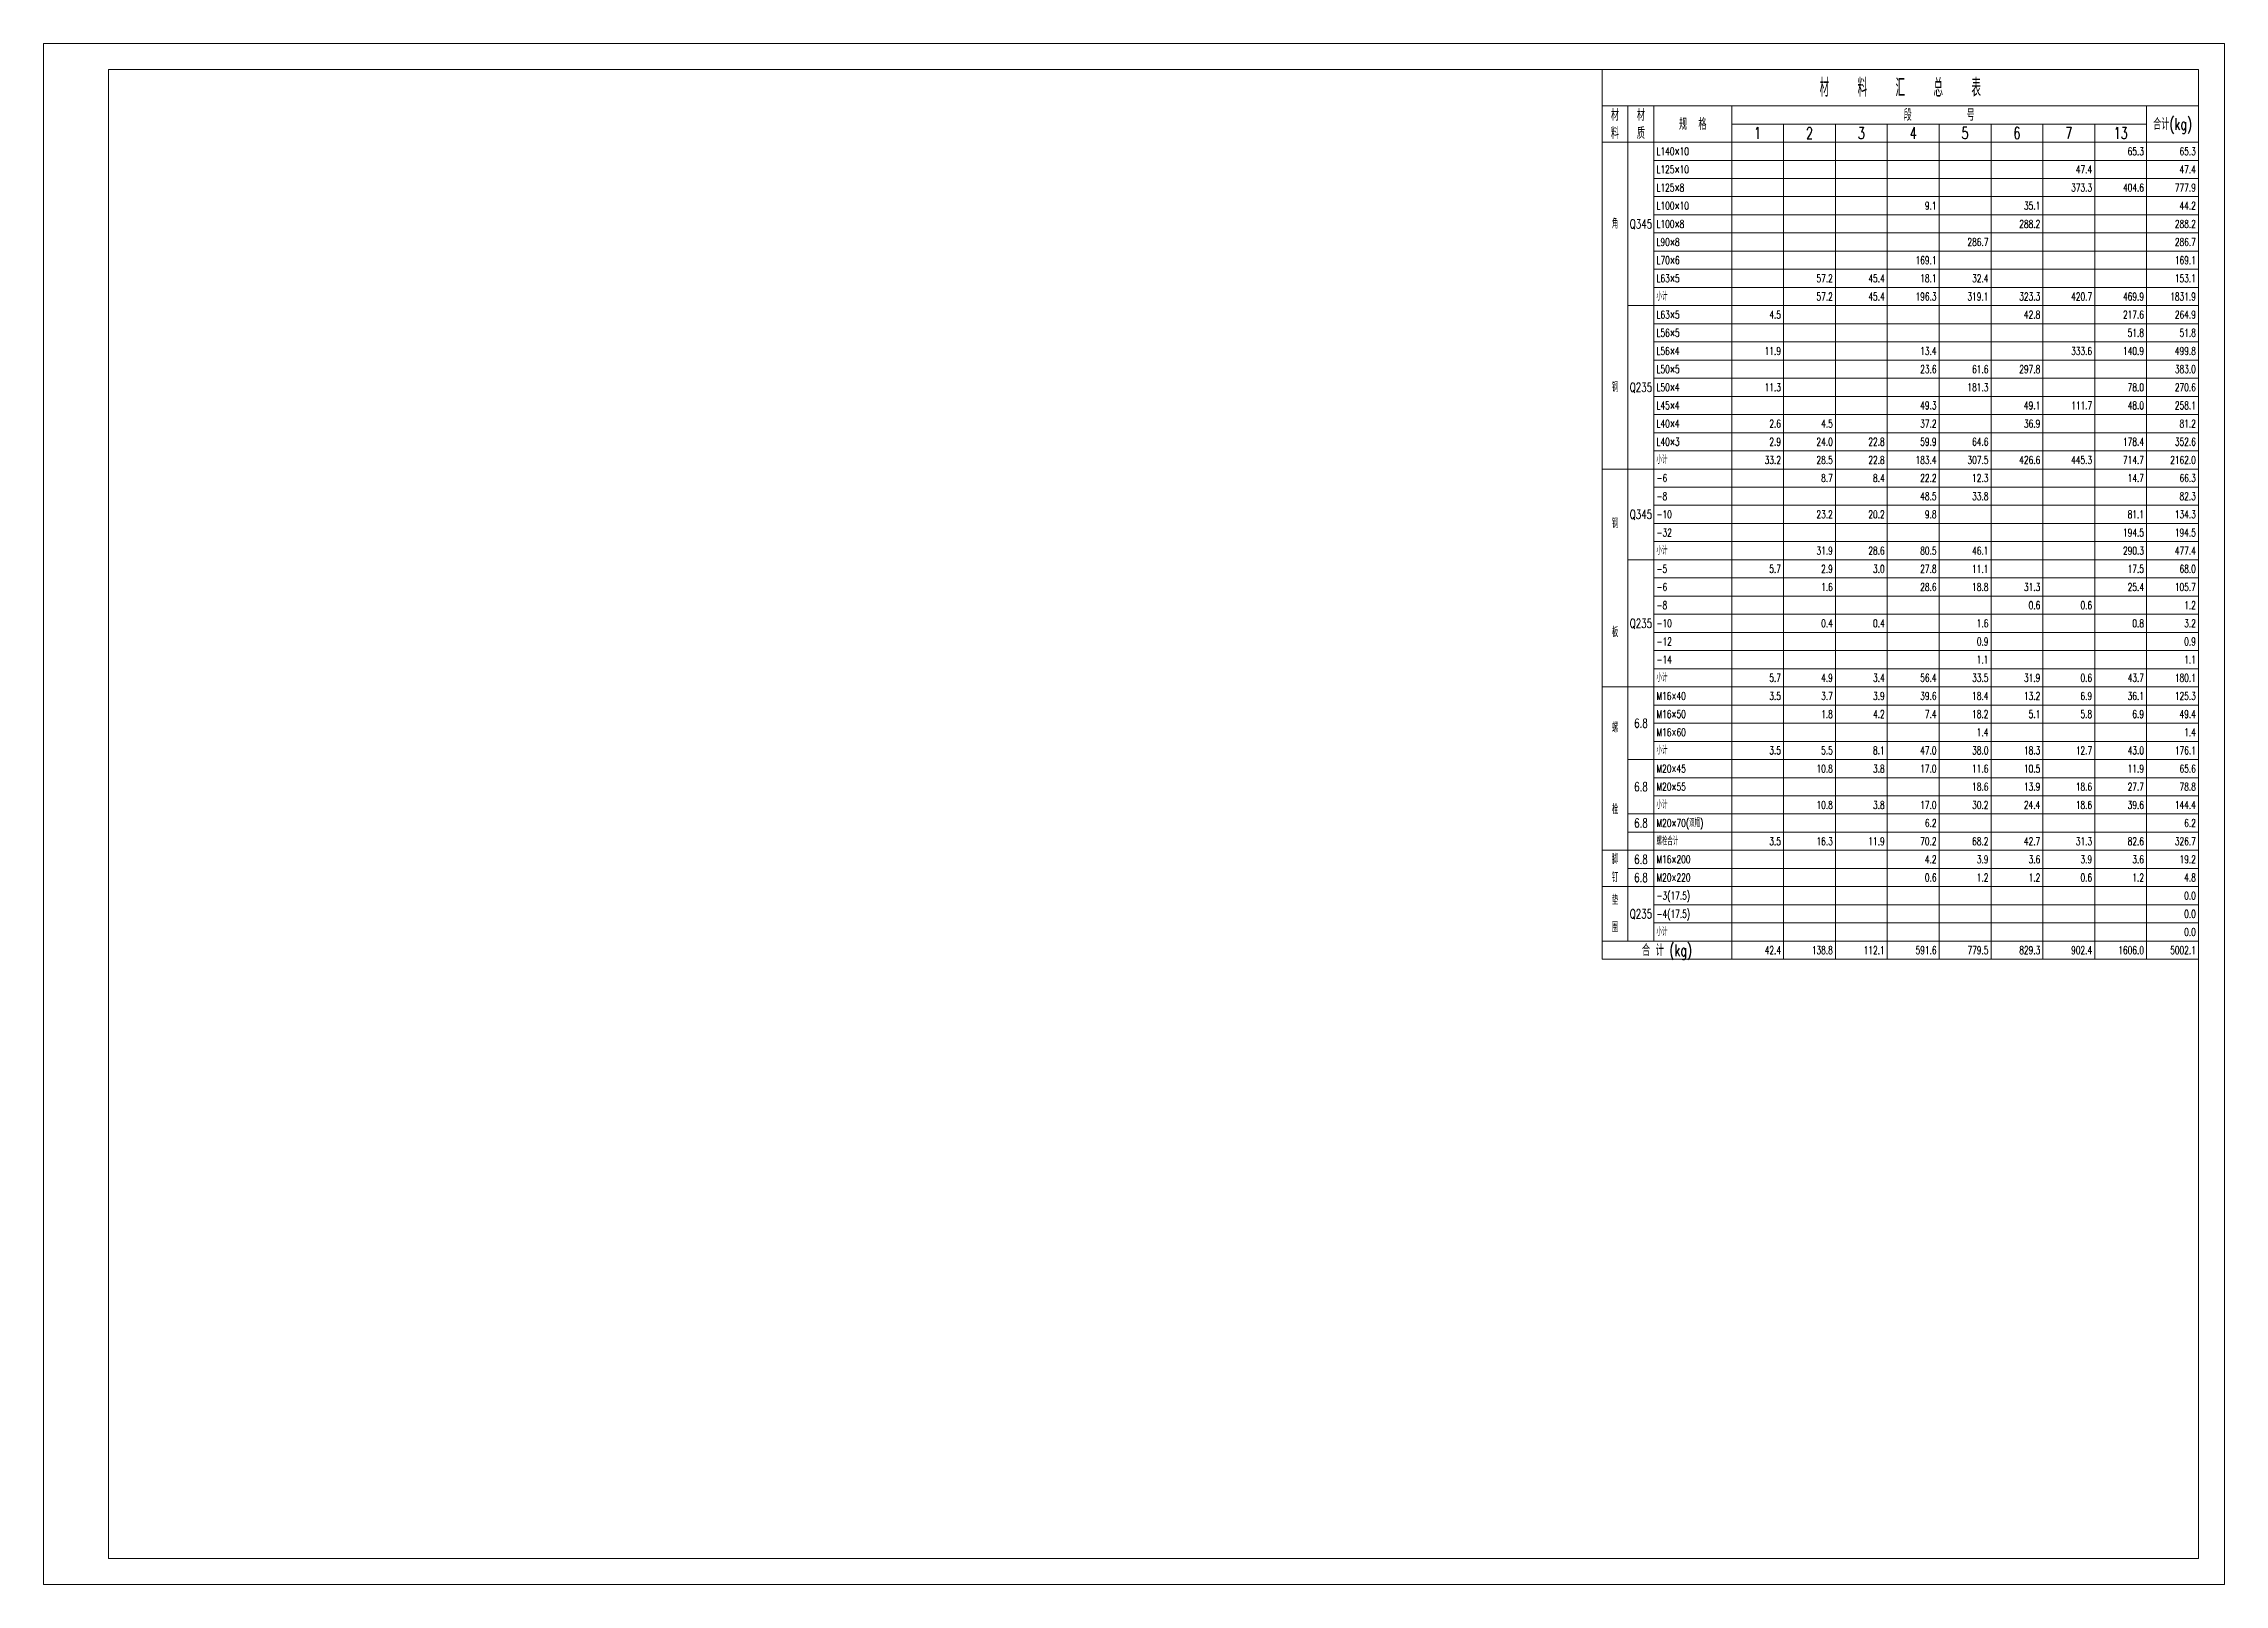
# Model space of a CAD drawing. Extents: x -62666 to 126696, y -48828 to 60042.
# Drawn here: x -62666 to -45846, y 48162 to 60042 of the extents above; entities that cross this region are included whole.
import ezdxf
from ezdxf.enums import TextEntityAlignment as Align

# ---------------------------------------------------------------- set-up
doc = ezdxf.new("R2010")
doc.units = 0
doc.header["$MEASUREMENT"] = 0
doc.layers.get('0').update_dxf_attribs({"linetype": 'CONTINUOUS', "lineweight": 25})
doc.styles.get("Standard").update_dxf_attribs({"font": 'simplex.shx', "width": 0.7, "height": 3, "bigfont": 'gbhzfs.shx'})

msp = doc.modelspace()

# ---------------------------------------------------------------- texts
at = {"color": 3, "linetype": 'Continuous', "lineweight": 13, "width": 0.7}
for s, height, p in [('材   料   汇   总   表', 140, (-48346.47025, 59701.84325)), ('材', 90, (-50546.47025, 59491.84325)), ('材', 90, (-50346.47025, 59491.84325)), ('段         号', 90, (-48046.47025, 59491.84325)), ('料', 90, (-50546.47025, 59351.84325)), ('质', 90, (-50346.47025, 59351.84325)), ('规  格', 90, (-49946.47025, 59421.84325)), ('1', 90, (-49446.47025, 59351.84325)), ('2', 90, (-49046.47025, 59351.84325)), ('3', 90, (-48646.47025, 59351.84325)), ('4', 90, (-48246.47025, 59351.84325)), ('5', 90, (-47846.47025, 59351.84325)), ('6', 90, (-47446.47025, 59351.84325)), ('7', 90, (-47046.47025, 59351.84325)), ('13', 90, (-46646.47025, 59351.84325)), ('合计(kg)', 90, (-46246.47025, 59421.84325)), ('角', 70, (-50546.47025, 58651.84325)), ('Q345', 70, (-50346.47025, 58651.84325)), ('钢', 70, (-50546.47025, 57391.84325)), ('Q235', 70, (-50346.47025, 57391.84325)), ('钢', 70, (-50546.47025, 56341.84325)), ('Q345', 70, (-50346.47025, 56411.84325)), ('板', 70, (-50546.47025, 55501.84325)), ('Q235', 70, (-50346.47025, 55571.84325)), ('6.8', 70, (-50346.47025, 54801.84325)), ('螺', 70, (-50546.47025, 54766.84325)), ('6.8', 70, (-50346.47025, 54311.84325)), ('栓', 70, (-50546.47025, 54136.84325)), ('6.8', 70, (-50346.47025, 54031.84325)), ('脚', 70, (-50546.47025, 53751.84325)), ('6.8', 70, (-50346.47025, 53751.84325)), ('钉', 70, (-50546.47025, 53611.84325)), ('6.8', 70, (-50346.47025, 53611.84325)), ('垫', 70, (-50546.47025, 53436.84325)), ('Q235', 70, (-50346.47025, 53331.84325)), ('圈', 70, (-50546.47025, 53226.84325)), ('合 计 (kg)', 90, (-50146.47025, 53051.84325))]:
    msp.add_text(s, height=height, dxfattribs=at).set_placement(p, align=Align.MIDDLE_CENTER)
for s, p in [('L140×10', (-50226.47025, 59211.84325)), ('L125×10', (-50226.47025, 59071.84325)), ('L125×8', (-50226.47025, 58931.84325)), ('L100×10', (-50226.47025, 58791.84325)), ('L100×8', (-50226.47025, 58651.84325)), ('L90×8', (-50226.47025, 58511.84325)), ('L70×6', (-50226.47025, 58371.84325)), ('L63×5', (-50226.47025, 58231.84325)), ('小计', (-50226.47025, 58091.84325)), ('L63×5', (-50226.47025, 57951.84325)), ('L56×5', (-50226.47025, 57811.84325)), ('L56×4', (-50226.47025, 57671.84325)), ('L50×5', (-50226.47025, 57531.84325)), ('L50×4', (-50226.47025, 57391.84325)), ('L45×4', (-50226.47025, 57251.84325)), ('L40×4', (-50226.47025, 57111.84325)), ('小计', (-50226.47025, 56831.84325)), ('L40×3', (-50226.47025, 56971.84325)), ('-6', (-50226.47025, 56691.84325)), ('-8', (-50226.47025, 56551.84325)), ('-10', (-50226.47025, 56411.84325)), ('-32', (-50226.47025, 56271.84325)), ('小计', (-50226.47025, 56131.84325)), ('-5', (-50226.47025, 55991.84325)), ('-6', (-50226.47025, 55851.84325)), ('-8', (-50226.47025, 55711.84325)), ('-10', (-50226.47025, 55571.84325)), ('-12', (-50226.47025, 55431.84325)), ('小计', (-50226.47025, 55151.84325)), ('-14', (-50226.47025, 55291.84325)), ('M16×40', (-50226.47025, 55011.84325)), ('M16×50', (-50226.47025, 54871.84325)), ('M16×60', (-50226.47025, 54731.84325)), ('小计', (-50226.47025, 54591.84325)), ('M20×45', (-50226.47025, 54451.84325)), ('M20×55', (-50226.47025, 54311.84325)), ('小计', (-50226.47025, 54171.84325)), ('M20×70(双帽)', (-50226.47025, 54031.84325)), ('螺栓合计', (-50226.47025, 53891.84325)), ('M16×200', (-50226.47025, 53751.84325)), ('M20×220', (-50226.47025, 53611.84325)), ('-3(17.5)', (-50226.47025, 53471.84325)), ('-4(17.5)', (-50226.47025, 53331.84325)), ('小计', (-50226.47025, 53191.84325))]:
    msp.add_text(s, height=60, dxfattribs=at).set_placement(p, align=Align.MIDDLE_LEFT)
for s, p in [('65.3', (-46466.47025, 59211.84325)), ('65.3', (-46066.47025, 59211.84325)), ('47.4', (-46866.47025, 59071.84325)), ('47.4', (-46066.47025, 59071.84325)), ('373.3', (-46866.47025, 58931.84325)), ('404.6', (-46466.47025, 58931.84325)), ('777.9', (-46066.47025, 58931.84325)), ('9.1', (-48066.47025, 58791.84325)), ('35.1', (-47266.47025, 58791.84325)), ('44.2', (-46066.47025, 58791.84325)), ('286.7', (-47666.47025, 58511.84325)), ('288.2', (-47266.47025, 58651.84325)), ('288.2', (-46066.47025, 58651.84325)), ('286.7', (-46066.47025, 58511.84325)), ('169.1', (-48066.47025, 58371.84325)), ('169.1', (-46066.47025, 58371.84325)), ('57.2', (-48866.47025, 58231.84325)), ('45.4', (-48466.47025, 58231.84325)), ('18.1', (-48066.47025, 58231.84325)), ('32.4', (-47666.47025, 58231.84325)), ('153.1', (-46066.47025, 58231.84325)), ('57.2', (-48866.47025, 58091.84325)), ('45.4', (-48466.47025, 58091.84325)), ('196.3', (-48066.47025, 58091.84325)), ('319.1', (-47666.47025, 58091.84325)), ('323.3', (-47266.47025, 58091.84325)), ('420.7', (-46866.47025, 58091.84325)), ('469.9', (-46466.47025, 58091.84325)), ('1831.9', (-46066.47025, 58091.84325)), ('4.5', (-49266.47025, 57951.84325)), ('42.8', (-47266.47025, 57951.84325)), ('217.6', (-46466.47025, 57951.84325)), ('264.9', (-46066.47025, 57951.84325)), ('11.9', (-49266.47025, 57671.84325)), ('13.4', (-48066.47025, 57671.84325)), ('333.6', (-46866.47025, 57671.84325)), ('140.9', (-46466.47025, 57671.84325)), ('51.8', (-46466.47025, 57811.84325)), ('499.8', (-46066.47025, 57671.84325)), ('51.8', (-46066.47025, 57811.84325)), ('23.6', (-48066.47025, 57531.84325)), ('61.6', (-47666.47025, 57531.84325)), ('297.8', (-47266.47025, 57531.84325)), ('383.0', (-46066.47025, 57531.84325)), ('11.3', (-49266.47025, 57391.84325)), ('181.3', (-47666.47025, 57391.84325)), ('78.0', (-46466.47025, 57391.84325)), ('270.6', (-46066.47025, 57391.84325)), ('49.3', (-48066.47025, 57251.84325)), ('49.1', (-47266.47025, 57251.84325)), ('111.7', (-46866.47025, 57251.84325)), ('48.0', (-46466.47025, 57251.84325)), ('258.1', (-46066.47025, 57251.84325)), ('2.6', (-49266.47025, 57111.84325)), ('4.5', (-48866.47025, 57111.84325)), ('37.2', (-48066.47025, 57111.84325)), ('36.9', (-47266.47025, 57111.84325)), ('81.2', (-46066.47025, 57111.84325)), ('33.2', (-49266.47025, 56831.84325)), ('2.9', (-49266.47025, 56971.84325)), ('24.0', (-48866.47025, 56971.84325)), ('28.5', (-48866.47025, 56831.84325)), ('22.8', (-48466.47025, 56971.84325)), ('22.8', (-48466.47025, 56831.84325)), ('183.4', (-48066.47025, 56831.84325)), ('59.9', (-48066.47025, 56971.84325)), ('307.5', (-47666.47025, 56831.84325)), ('64.6', (-47666.47025, 56971.84325)), ('426.6', (-47266.47025, 56831.84325)), ('445.3', (-46866.47025, 56831.84325)), ('714.7', (-46466.47025, 56831.84325)), ('178.4', (-46466.47025, 56971.84325)), ('2162.0', (-46066.47025, 56831.84325)), ('352.6', (-46066.47025, 56971.84325)), ('8.7', (-48866.47025, 56691.84325)), ('8.4', (-48466.47025, 56691.84325)), ('22.2', (-48066.47025, 56691.84325)), ('12.3', (-47666.47025, 56691.84325)), ('14.7', (-46466.47025, 56691.84325)), ('66.3', (-46066.47025, 56691.84325)), ('48.5', (-48066.47025, 56551.84325)), ('33.8', (-47666.47025, 56551.84325)), ('82.3', (-46066.47025, 56551.84325)), ('23.2', (-48866.47025, 56411.84325)), ('20.2', (-48466.47025, 56411.84325)), ('9.8', (-48066.47025, 56411.84325)), ('81.1', (-46466.47025, 56411.84325)), ('134.3', (-46066.47025, 56411.84325)), ('194.5', (-46466.47025, 56271.84325)), ('194.5', (-46066.47025, 56271.84325)), ('5.7', (-49266.47025, 55991.84325)), ('31.9', (-48866.47025, 56131.84325)), ('2.9', (-48866.47025, 55991.84325)), ('28.6', (-48466.47025, 56131.84325)), ('3.0', (-48466.47025, 55991.84325)), ('80.5', (-48066.47025, 56131.84325)), ('27.8', (-48066.47025, 55991.84325)), ('46.1', (-47666.47025, 56131.84325)), ('11.1', (-47666.47025, 55991.84325)), ('290.3', (-46466.47025, 56131.84325)), ('17.5', (-46466.47025, 55991.84325)), ('477.4', (-46066.47025, 56131.84325)), ('68.0', (-46066.47025, 55991.84325)), ('1.6', (-48866.47025, 55851.84325)), ('28.6', (-48066.47025, 55851.84325)), ('18.8', (-47666.47025, 55851.84325)), ('31.3', (-47266.47025, 55851.84325)), ('25.4', (-46466.47025, 55851.84325)), ('105.7', (-46066.47025, 55851.84325)), ('0.6', (-47266.47025, 55711.84325)), ('0.6', (-46866.47025, 55711.84325)), ('1.2', (-46066.47025, 55711.84325)), ('0.4', (-48866.47025, 55571.84325)), ('0.4', (-48466.47025, 55571.84325)), ('1.6', (-47666.47025, 55571.84325)), ('0.8', (-46466.47025, 55571.84325)), ('3.2', (-46066.47025, 55571.84325)), ('0.9', (-47666.47025, 55431.84325)), ('0.9', (-46066.47025, 55431.84325)), ('5.7', (-49266.47025, 55151.84325)), ('4.9', (-48866.47025, 55151.84325)), ('3.4', (-48466.47025, 55151.84325)), ('56.4', (-48066.47025, 55151.84325)), ('33.5', (-47666.47025, 55151.84325)), ('1.1', (-47666.47025, 55291.84325)), ('31.9', (-47266.47025, 55151.84325)), ('0.6', (-46866.47025, 55151.84325)), ('43.7', (-46466.47025, 55151.84325)), ('180.1', (-46066.47025, 55151.84325)), ('1.1', (-46066.47025, 55291.84325)), ('3.5', (-49266.47025, 55011.84325)), ('3.7', (-48866.47025, 55011.84325)), ('3.9', (-48466.47025, 55011.84325)), ('39.6', (-48066.47025, 55011.84325)), ('18.4', (-47666.47025, 55011.84325)), ('13.2', (-47266.47025, 55011.84325)), ('6.9', (-46866.47025, 55011.84325)), ('36.1', (-46466.47025, 55011.84325)), ('125.3', (-46066.47025, 55011.84325)), ('1.8', (-48866.47025, 54871.84325)), ('4.2', (-48466.47025, 54871.84325)), ('7.4', (-48066.47025, 54871.84325)), ('18.2', (-47666.47025, 54871.84325)), ('5.1', (-47266.47025, 54871.84325)), ('5.8', (-46866.47025, 54871.84325)), ('6.9', (-46466.47025, 54871.84325)), ('49.4', (-46066.47025, 54871.84325)), ('1.4', (-47666.47025, 54731.84325)), ('1.4', (-46066.47025, 54731.84325)), ('3.5', (-49266.47025, 54591.84325)), ('5.5', (-48866.47025, 54591.84325)), ('8.1', (-48466.47025, 54591.84325)), ('47.0', (-48066.47025, 54591.84325)), ('38.0', (-47666.47025, 54591.84325)), ('18.3', (-47266.47025, 54591.84325)), ('12.7', (-46866.47025, 54591.84325)), ('43.0', (-46466.47025, 54591.84325)), ('176.1', (-46066.47025, 54591.84325)), ('10.8', (-48866.47025, 54451.84325)), ('3.8', (-48466.47025, 54451.84325)), ('17.0', (-48066.47025, 54451.84325)), ('11.6', (-47666.47025, 54451.84325)), ('18.6', (-47666.47025, 54311.84325)), ('10.5', (-47266.47025, 54451.84325)), ('13.9', (-47266.47025, 54311.84325)), ('18.6', (-46866.47025, 54311.84325)), ('27.7', (-46466.47025, 54311.84325)), ('11.9', (-46466.47025, 54451.84325)), ('78.8', (-46066.47025, 54311.84325)), ('65.6', (-46066.47025, 54451.84325)), ('10.8', (-48866.47025, 54171.84325)), ('3.8', (-48466.47025, 54171.84325)), ('17.0', (-48066.47025, 54171.84325)), ('30.2', (-47666.47025, 54171.84325)), ('24.4', (-47266.47025, 54171.84325)), ('18.6', (-46866.47025, 54171.84325)), ('39.6', (-46466.47025, 54171.84325)), ('144.4', (-46066.47025, 54171.84325)), ('6.2', (-48066.47025, 54031.84325)), ('6.2', (-46066.47025, 54031.84325)), ('3.5', (-49266.47025, 53891.84325)), ('16.3', (-48866.47025, 53891.84325)), ('11.9', (-48466.47025, 53891.84325)), ('70.2', (-48066.47025, 53891.84325)), ('68.2', (-47666.47025, 53891.84325)), ('42.7', (-47266.47025, 53891.84325)), ('31.3', (-46866.47025, 53891.84325)), ('82.6', (-46466.47025, 53891.84325)), ('326.7', (-46066.47025, 53891.84325)), ('4.2', (-48066.47025, 53751.84325)), ('3.9', (-47666.47025, 53751.84325)), ('3.6', (-47266.47025, 53751.84325)), ('3.9', (-46866.47025, 53751.84325)), ('3.6', (-46466.47025, 53751.84325)), ('19.2', (-46066.47025, 53751.84325)), ('0.6', (-48066.47025, 53611.84325)), ('1.2', (-47666.47025, 53611.84325)), ('1.2', (-47266.47025, 53611.84325)), ('0.6', (-46866.47025, 53611.84325)), ('1.2', (-46466.47025, 53611.84325)), ('4.8', (-46066.47025, 53611.84325)), ('0.0', (-46066.47025, 53471.84325)), ('0.0', (-46066.47025, 53331.84325)), ('0.0', (-46066.47025, 53191.84325)), ('42.4', (-49266.47025, 53051.84325)), ('138.8', (-48866.47025, 53051.84325)), ('112.1', (-48466.47025, 53051.84325)), ('591.6', (-48066.47025, 53051.84325)), ('779.5', (-47666.47025, 53051.84325)), ('829.3', (-47266.47025, 53051.84325)), ('902.4', (-46866.47025, 53051.84325)), ('1606.0', (-46466.47025, 53051.84325)), ('5002.1', (-46066.47025, 53051.84325))]:
    msp.add_text(s, height=60, dxfattribs=at).set_placement(p, align=Align.MIDDLE_RIGHT)

# ---------------------------------------------------------------- linework, layer by layer
at = {"color": 7, "linetype": 'Continuous', "lineweight": 18}
for p, q in [((-62666.47025, 60041.84325), (-45846.47025, 60041.84325)), ((-62666.47025, 48161.84325), (-62666.47025, 60041.84325)), ((-45846.47025, 48161.84325), (-45846.47025, 60041.84325)), ((-62166.47025, 59841.84325), (-46046.47025, 59841.84325)), ((-62166.47025, 48361.84325), (-62166.47025, 59841.84325)), ((-46046.47025, 48361.84325), (-46046.47025, 59841.84325)), ((-62166.47025, 48361.84325), (-46046.47025, 48361.84325)), ((-62666.47025, 48161.84325), (-45846.47025, 48161.84325))]:
    msp.add_line(p, q, dxfattribs=at)
at = {"color": 3, "linetype": 'Continuous', "lineweight": 13}
for p, q in [((-50646.47025, 59841.84325), (-46046.47025, 59841.84325)), ((-50646.47025, 59841.84325), (-50646.47025, 59281.84325)), ((-46046.47025, 59841.84325), (-46046.47025, 59281.84325)), ((-50646.47025, 59561.84325), (-46046.47025, 59561.84325)), ((-50446.47025, 59561.84325), (-50446.47025, 59281.84325)), ((-50246.47025, 59561.84325), (-50246.47025, 59281.84325)), ((-49646.47025, 59561.84325), (-49646.47025, 59281.84325)), ((-46446.47025, 59561.84325), (-46446.47025, 59281.84325)), ((-49646.47025, 59421.84325), (-46446.47025, 59421.84325)), ((-49246.47025, 59421.84325), (-49246.47025, 59281.84325)), ((-48846.47025, 59421.84325), (-48846.47025, 59281.84325)), ((-48446.47025, 59421.84325), (-48446.47025, 59281.84325)), ((-48046.47025, 59421.84325), (-48046.47025, 59281.84325)), ((-47646.47025, 59421.84325), (-47646.47025, 59281.84325)), ((-47246.47025, 59421.84325), (-47246.47025, 59281.84325)), ((-46846.47025, 59421.84325), (-46846.47025, 59281.84325)), ((-50646.47025, 59281.84325), (-46046.47025, 59281.84325)), ((-50646.47025, 59281.84325), (-50646.47025, 56761.84325)), ((-50446.47025, 59281.84325), (-50446.47025, 58021.84325)), ((-50246.47025, 59281.84325), (-50246.47025, 59141.84325)), ((-49646.47025, 59281.84325), (-49646.47025, 59141.84325)), ((-49246.47025, 59281.84325), (-49246.47025, 59141.84325)), ((-48846.47025, 59281.84325), (-48846.47025, 59141.84325)), ((-48446.47025, 59281.84325), (-48446.47025, 59141.84325)), ((-48046.47025, 59281.84325), (-48046.47025, 59141.84325)), ((-47646.47025, 59281.84325), (-47646.47025, 59141.84325)), ((-47246.47025, 59281.84325), (-47246.47025, 59141.84325)), ((-46846.47025, 59281.84325), (-46846.47025, 59141.84325)), ((-46446.47025, 59281.84325), (-46446.47025, 59141.84325)), ((-46046.47025, 59281.84325), (-46046.47025, 58021.84325)), ((-46046.47025, 59281.84325), (-46046.47025, 56761.84325)), ((-50246.47025, 59141.84325), (-46046.47025, 59141.84325)), ((-50246.47025, 59141.84325), (-50246.47025, 59001.84325)), ((-49646.47025, 59141.84325), (-49646.47025, 59001.84325)), ((-49246.47025, 59141.84325), (-49246.47025, 59001.84325)), ((-48846.47025, 59141.84325), (-48846.47025, 59001.84325)), ((-48446.47025, 59141.84325), (-48446.47025, 59001.84325)), ((-48046.47025, 59141.84325), (-48046.47025, 59001.84325)), ((-47646.47025, 59141.84325), (-47646.47025, 59001.84325)), ((-47246.47025, 59141.84325), (-47246.47025, 59001.84325)), ((-46846.47025, 59141.84325), (-46846.47025, 59001.84325)), ((-46446.47025, 59141.84325), (-46446.47025, 59001.84325)), ((-50246.47025, 59001.84325), (-46046.47025, 59001.84325)), ((-50246.47025, 59001.84325), (-50246.47025, 58861.84325)), ((-49646.47025, 59001.84325), (-49646.47025, 58861.84325)), ((-49246.47025, 59001.84325), (-49246.47025, 58861.84325)), ((-48846.47025, 59001.84325), (-48846.47025, 58861.84325)), ((-48446.47025, 59001.84325), (-48446.47025, 58861.84325)), ((-48046.47025, 59001.84325), (-48046.47025, 58861.84325)), ((-47646.47025, 59001.84325), (-47646.47025, 58861.84325)), ((-47246.47025, 59001.84325), (-47246.47025, 58861.84325)), ((-46846.47025, 59001.84325), (-46846.47025, 58861.84325)), ((-46446.47025, 59001.84325), (-46446.47025, 58861.84325)), ((-50246.47025, 58861.84325), (-46046.47025, 58861.84325)), ((-50246.47025, 58861.84325), (-50246.47025, 58721.84325)), ((-50246.47025, 58721.84325), (-46046.47025, 58721.84325)), ((-50246.47025, 58721.84325), (-50246.47025, 58581.84325)), ((-49646.47025, 58861.84325), (-49646.47025, 58721.84325)), ((-49646.47025, 58721.84325), (-49646.47025, 58581.84325)), ((-49246.47025, 58861.84325), (-49246.47025, 58721.84325)), ((-49246.47025, 58721.84325), (-49246.47025, 58581.84325)), ((-48846.47025, 58861.84325), (-48846.47025, 58721.84325)), ((-48846.47025, 58721.84325), (-48846.47025, 58581.84325)), ((-48446.47025, 58861.84325), (-48446.47025, 58721.84325)), ((-48446.47025, 58721.84325), (-48446.47025, 58581.84325)), ((-48046.47025, 58861.84325), (-48046.47025, 58721.84325)), ((-48046.47025, 58721.84325), (-48046.47025, 58581.84325)), ((-47646.47025, 58861.84325), (-47646.47025, 58721.84325)), ((-47646.47025, 58721.84325), (-47646.47025, 58581.84325)), ((-47246.47025, 58861.84325), (-47246.47025, 58721.84325)), ((-47246.47025, 58721.84325), (-47246.47025, 58581.84325)), ((-46846.47025, 58861.84325), (-46846.47025, 58721.84325)), ((-46846.47025, 58721.84325), (-46846.47025, 58581.84325)), ((-46446.47025, 58861.84325), (-46446.47025, 58721.84325)), ((-46446.47025, 58721.84325), (-46446.47025, 58581.84325)), ((-50246.47025, 58581.84325), (-46046.47025, 58581.84325)), ((-50246.47025, 58581.84325), (-50246.47025, 58441.84325)), ((-49646.47025, 58581.84325), (-49646.47025, 58441.84325)), ((-49246.47025, 58581.84325), (-49246.47025, 58441.84325)), ((-48846.47025, 58581.84325), (-48846.47025, 58441.84325)), ((-48446.47025, 58581.84325), (-48446.47025, 58441.84325)), ((-48046.47025, 58581.84325), (-48046.47025, 58441.84325)), ((-47646.47025, 58581.84325), (-47646.47025, 58441.84325)), ((-47246.47025, 58581.84325), (-47246.47025, 58441.84325)), ((-46846.47025, 58581.84325), (-46846.47025, 58441.84325)), ((-46446.47025, 58581.84325), (-46446.47025, 58441.84325)), ((-50246.47025, 58441.84325), (-46046.47025, 58441.84325)), ((-50246.47025, 58441.84325), (-50246.47025, 58301.84325)), ((-49646.47025, 58441.84325), (-49646.47025, 58301.84325)), ((-49246.47025, 58441.84325), (-49246.47025, 58301.84325)), ((-48846.47025, 58441.84325), (-48846.47025, 58301.84325)), ((-48446.47025, 58441.84325), (-48446.47025, 58301.84325)), ((-48046.47025, 58441.84325), (-48046.47025, 58301.84325)), ((-47646.47025, 58441.84325), (-47646.47025, 58301.84325)), ((-47246.47025, 58441.84325), (-47246.47025, 58301.84325)), ((-46846.47025, 58441.84325), (-46846.47025, 58301.84325)), ((-46446.47025, 58441.84325), (-46446.47025, 58301.84325)), ((-50246.47025, 58301.84325), (-46046.47025, 58301.84325)), ((-50246.47025, 58301.84325), (-50246.47025, 58161.84325)), ((-49646.47025, 58301.84325), (-49646.47025, 58161.84325)), ((-49246.47025, 58301.84325), (-49246.47025, 58161.84325)), ((-48846.47025, 58301.84325), (-48846.47025, 58161.84325)), ((-48446.47025, 58301.84325), (-48446.47025, 58161.84325)), ((-48046.47025, 58301.84325), (-48046.47025, 58161.84325)), ((-47646.47025, 58301.84325), (-47646.47025, 58161.84325)), ((-47246.47025, 58301.84325), (-47246.47025, 58161.84325)), ((-46846.47025, 58301.84325), (-46846.47025, 58161.84325)), ((-46446.47025, 58301.84325), (-46446.47025, 58161.84325)), ((-50246.47025, 58161.84325), (-46046.47025, 58161.84325)), ((-50246.47025, 58161.84325), (-50246.47025, 58021.84325)), ((-49646.47025, 58161.84325), (-49646.47025, 58021.84325)), ((-49246.47025, 58161.84325), (-49246.47025, 58021.84325)), ((-48846.47025, 58161.84325), (-48846.47025, 58021.84325)), ((-48446.47025, 58161.84325), (-48446.47025, 58021.84325)), ((-48046.47025, 58161.84325), (-48046.47025, 58021.84325)), ((-47646.47025, 58161.84325), (-47646.47025, 58021.84325)), ((-47246.47025, 58161.84325), (-47246.47025, 58021.84325)), ((-46846.47025, 58161.84325), (-46846.47025, 58021.84325)), ((-46446.47025, 58161.84325), (-46446.47025, 58021.84325)), ((-50446.47025, 58021.84325), (-50246.47025, 58021.84325)), ((-50446.47025, 58021.84325), (-50446.47025, 56761.84325)), ((-50246.47025, 58021.84325), (-46046.47025, 58021.84325)), ((-50246.47025, 58021.84325), (-50246.47025, 57881.84325)), ((-50246.47025, 57881.84325), (-46046.47025, 57881.84325)), ((-50246.47025, 57881.84325), (-50246.47025, 57741.84325)), ((-49646.47025, 58021.84325), (-49646.47025, 57881.84325)), ((-49646.47025, 57881.84325), (-49646.47025, 57741.84325)), ((-49246.47025, 58021.84325), (-49246.47025, 57881.84325)), ((-49246.47025, 57881.84325), (-49246.47025, 57741.84325)), ((-48846.47025, 58021.84325), (-48846.47025, 57881.84325)), ((-48846.47025, 57881.84325), (-48846.47025, 57741.84325)), ((-48446.47025, 58021.84325), (-48446.47025, 57881.84325)), ((-48446.47025, 57881.84325), (-48446.47025, 57741.84325)), ((-48046.47025, 58021.84325), (-48046.47025, 57881.84325)), ((-48046.47025, 57881.84325), (-48046.47025, 57741.84325)), ((-47646.47025, 58021.84325), (-47646.47025, 57881.84325)), ((-47646.47025, 57881.84325), (-47646.47025, 57741.84325)), ((-47246.47025, 58021.84325), (-47246.47025, 57881.84325)), ((-47246.47025, 57881.84325), (-47246.47025, 57741.84325)), ((-46846.47025, 58021.84325), (-46846.47025, 57881.84325)), ((-46846.47025, 57881.84325), (-46846.47025, 57741.84325)), ((-46446.47025, 58021.84325), (-46446.47025, 57881.84325)), ((-46446.47025, 57881.84325), (-46446.47025, 57741.84325)), ((-46046.47025, 58021.84325), (-46046.47025, 56761.84325)), ((-50246.47025, 57741.84325), (-46046.47025, 57741.84325)), ((-50246.47025, 57741.84325), (-50246.47025, 57601.84325)), ((-49646.47025, 57741.84325), (-49646.47025, 57601.84325)), ((-49246.47025, 57741.84325), (-49246.47025, 57601.84325)), ((-48846.47025, 57741.84325), (-48846.47025, 57601.84325)), ((-48446.47025, 57741.84325), (-48446.47025, 57601.84325)), ((-48046.47025, 57741.84325), (-48046.47025, 57601.84325)), ((-47646.47025, 57741.84325), (-47646.47025, 57601.84325)), ((-47246.47025, 57741.84325), (-47246.47025, 57601.84325)), ((-46846.47025, 57741.84325), (-46846.47025, 57601.84325)), ((-46446.47025, 57741.84325), (-46446.47025, 57601.84325)), ((-50246.47025, 57601.84325), (-46046.47025, 57601.84325)), ((-50246.47025, 57601.84325), (-50246.47025, 57461.84325)), ((-49646.47025, 57601.84325), (-49646.47025, 57461.84325)), ((-49246.47025, 57601.84325), (-49246.47025, 57461.84325)), ((-48846.47025, 57601.84325), (-48846.47025, 57461.84325)), ((-48446.47025, 57601.84325), (-48446.47025, 57461.84325)), ((-48046.47025, 57601.84325), (-48046.47025, 57461.84325)), ((-47646.47025, 57601.84325), (-47646.47025, 57461.84325)), ((-47246.47025, 57601.84325), (-47246.47025, 57461.84325)), ((-46846.47025, 57601.84325), (-46846.47025, 57461.84325)), ((-46446.47025, 57601.84325), (-46446.47025, 57461.84325)), ((-50246.47025, 57461.84325), (-46046.47025, 57461.84325)), ((-50246.47025, 57461.84325), (-50246.47025, 57321.84325)), ((-49646.47025, 57461.84325), (-49646.47025, 57321.84325)), ((-49246.47025, 57461.84325), (-49246.47025, 57321.84325)), ((-48846.47025, 57461.84325), (-48846.47025, 57321.84325)), ((-48446.47025, 57461.84325), (-48446.47025, 57321.84325)), ((-48046.47025, 57461.84325), (-48046.47025, 57321.84325)), ((-47646.47025, 57461.84325), (-47646.47025, 57321.84325)), ((-47246.47025, 57461.84325), (-47246.47025, 57321.84325)), ((-46846.47025, 57461.84325), (-46846.47025, 57321.84325)), ((-46446.47025, 57461.84325), (-46446.47025, 57321.84325)), ((-50246.47025, 57321.84325), (-46046.47025, 57321.84325)), ((-50246.47025, 57321.84325), (-50246.47025, 57181.84325)), ((-49646.47025, 57321.84325), (-49646.47025, 57181.84325)), ((-49246.47025, 57321.84325), (-49246.47025, 57181.84325)), ((-48846.47025, 57321.84325), (-48846.47025, 57181.84325)), ((-48446.47025, 57321.84325), (-48446.47025, 57181.84325)), ((-48046.47025, 57321.84325), (-48046.47025, 57181.84325)), ((-47646.47025, 57321.84325), (-47646.47025, 57181.84325)), ((-47246.47025, 57321.84325), (-47246.47025, 57181.84325)), ((-46846.47025, 57321.84325), (-46846.47025, 57181.84325)), ((-46446.47025, 57321.84325), (-46446.47025, 57181.84325)), ((-50246.47025, 57181.84325), (-46046.47025, 57181.84325)), ((-50246.47025, 57181.84325), (-50246.47025, 57041.84325)), ((-50246.47025, 57041.84325), (-46046.47025, 57041.84325)), ((-50246.47025, 57041.84325), (-50246.47025, 56901.84325)), ((-49646.47025, 57181.84325), (-49646.47025, 57041.84325)), ((-49646.47025, 57041.84325), (-49646.47025, 56901.84325)), ((-49246.47025, 57181.84325), (-49246.47025, 57041.84325)), ((-49246.47025, 57041.84325), (-49246.47025, 56901.84325)), ((-48846.47025, 57181.84325), (-48846.47025, 57041.84325)), ((-48846.47025, 57041.84325), (-48846.47025, 56901.84325)), ((-48446.47025, 57181.84325), (-48446.47025, 57041.84325)), ((-48446.47025, 57041.84325), (-48446.47025, 56901.84325)), ((-48046.47025, 57181.84325), (-48046.47025, 57041.84325)), ((-48046.47025, 57041.84325), (-48046.47025, 56901.84325)), ((-47646.47025, 57181.84325), (-47646.47025, 57041.84325)), ((-47646.47025, 57041.84325), (-47646.47025, 56901.84325)), ((-47246.47025, 57181.84325), (-47246.47025, 57041.84325)), ((-47246.47025, 57041.84325), (-47246.47025, 56901.84325)), ((-46846.47025, 57181.84325), (-46846.47025, 57041.84325)), ((-46846.47025, 57041.84325), (-46846.47025, 56901.84325)), ((-46446.47025, 57181.84325), (-46446.47025, 57041.84325)), ((-46446.47025, 57041.84325), (-46446.47025, 56901.84325)), ((-50246.47025, 56901.84325), (-46046.47025, 56901.84325)), ((-50246.47025, 56901.84325), (-50246.47025, 56761.84325)), ((-49646.47025, 56901.84325), (-49646.47025, 56761.84325)), ((-49246.47025, 56901.84325), (-49246.47025, 56761.84325)), ((-48846.47025, 56901.84325), (-48846.47025, 56761.84325)), ((-48446.47025, 56901.84325), (-48446.47025, 56761.84325)), ((-48046.47025, 56901.84325), (-48046.47025, 56761.84325)), ((-47646.47025, 56901.84325), (-47646.47025, 56761.84325)), ((-47246.47025, 56901.84325), (-47246.47025, 56761.84325)), ((-46846.47025, 56901.84325), (-46846.47025, 56761.84325)), ((-46446.47025, 56901.84325), (-46446.47025, 56761.84325)), ((-50646.47025, 56761.84325), (-50446.47025, 56761.84325)), ((-50646.47025, 56761.84325), (-50646.47025, 55081.84325)), ((-50446.47025, 56761.84325), (-50246.47025, 56761.84325)), ((-50446.47025, 56761.84325), (-50446.47025, 56061.84325)), ((-50246.47025, 56761.84325), (-46046.47025, 56761.84325)), ((-50246.47025, 56761.84325), (-50246.47025, 56621.84325)), ((-49646.47025, 56761.84325), (-49646.47025, 56621.84325)), ((-49246.47025, 56761.84325), (-49246.47025, 56621.84325)), ((-48846.47025, 56761.84325), (-48846.47025, 56621.84325)), ((-48446.47025, 56761.84325), (-48446.47025, 56621.84325)), ((-48046.47025, 56761.84325), (-48046.47025, 56621.84325)), ((-47646.47025, 56761.84325), (-47646.47025, 56621.84325)), ((-47246.47025, 56761.84325), (-47246.47025, 56621.84325)), ((-46846.47025, 56761.84325), (-46846.47025, 56621.84325)), ((-46446.47025, 56761.84325), (-46446.47025, 56621.84325)), ((-46046.47025, 56761.84325), (-46046.47025, 56061.84325)), ((-46046.47025, 56761.84325), (-46046.47025, 55081.84325)), ((-50246.47025, 56621.84325), (-46046.47025, 56621.84325)), ((-50246.47025, 56621.84325), (-50246.47025, 56481.84325)), ((-49646.47025, 56621.84325), (-49646.47025, 56481.84325)), ((-49246.47025, 56621.84325), (-49246.47025, 56481.84325)), ((-48846.47025, 56621.84325), (-48846.47025, 56481.84325)), ((-48446.47025, 56621.84325), (-48446.47025, 56481.84325)), ((-48046.47025, 56621.84325), (-48046.47025, 56481.84325)), ((-47646.47025, 56621.84325), (-47646.47025, 56481.84325)), ((-47246.47025, 56621.84325), (-47246.47025, 56481.84325)), ((-46846.47025, 56621.84325), (-46846.47025, 56481.84325)), ((-46446.47025, 56621.84325), (-46446.47025, 56481.84325)), ((-50246.47025, 56481.84325), (-46046.47025, 56481.84325)), ((-50246.47025, 56481.84325), (-50246.47025, 56341.84325)), ((-49646.47025, 56481.84325), (-49646.47025, 56341.84325)), ((-49246.47025, 56481.84325), (-49246.47025, 56341.84325)), ((-48846.47025, 56481.84325), (-48846.47025, 56341.84325)), ((-48446.47025, 56481.84325), (-48446.47025, 56341.84325)), ((-48046.47025, 56481.84325), (-48046.47025, 56341.84325)), ((-47646.47025, 56481.84325), (-47646.47025, 56341.84325)), ((-47246.47025, 56481.84325), (-47246.47025, 56341.84325)), ((-46846.47025, 56481.84325), (-46846.47025, 56341.84325)), ((-46446.47025, 56481.84325), (-46446.47025, 56341.84325)), ((-50246.47025, 56341.84325), (-46046.47025, 56341.84325)), ((-50246.47025, 56341.84325), (-50246.47025, 56201.84325)), ((-50246.47025, 56201.84325), (-46046.47025, 56201.84325)), ((-50246.47025, 56201.84325), (-50246.47025, 56061.84325)), ((-49646.47025, 56341.84325), (-49646.47025, 56201.84325)), ((-49646.47025, 56201.84325), (-49646.47025, 56061.84325)), ((-49246.47025, 56341.84325), (-49246.47025, 56201.84325)), ((-49246.47025, 56201.84325), (-49246.47025, 56061.84325)), ((-48846.47025, 56341.84325), (-48846.47025, 56201.84325)), ((-48846.47025, 56201.84325), (-48846.47025, 56061.84325)), ((-48446.47025, 56341.84325), (-48446.47025, 56201.84325)), ((-48446.47025, 56201.84325), (-48446.47025, 56061.84325)), ((-48046.47025, 56341.84325), (-48046.47025, 56201.84325)), ((-48046.47025, 56201.84325), (-48046.47025, 56061.84325)), ((-47646.47025, 56341.84325), (-47646.47025, 56201.84325)), ((-47646.47025, 56201.84325), (-47646.47025, 56061.84325)), ((-47246.47025, 56341.84325), (-47246.47025, 56201.84325)), ((-47246.47025, 56201.84325), (-47246.47025, 56061.84325)), ((-46846.47025, 56341.84325), (-46846.47025, 56201.84325)), ((-46846.47025, 56201.84325), (-46846.47025, 56061.84325)), ((-46446.47025, 56341.84325), (-46446.47025, 56201.84325)), ((-46446.47025, 56201.84325), (-46446.47025, 56061.84325)), ((-50446.47025, 56061.84325), (-50246.47025, 56061.84325)), ((-50446.47025, 56061.84325), (-50446.47025, 55081.84325)), ((-50246.47025, 56061.84325), (-46046.47025, 56061.84325)), ((-50246.47025, 56061.84325), (-50246.47025, 55921.84325)), ((-49646.47025, 56061.84325), (-49646.47025, 55921.84325)), ((-49246.47025, 56061.84325), (-49246.47025, 55921.84325)), ((-48846.47025, 56061.84325), (-48846.47025, 55921.84325)), ((-48446.47025, 56061.84325), (-48446.47025, 55921.84325)), ((-48046.47025, 56061.84325), (-48046.47025, 55921.84325)), ((-47646.47025, 56061.84325), (-47646.47025, 55921.84325)), ((-47246.47025, 56061.84325), (-47246.47025, 55921.84325)), ((-46846.47025, 56061.84325), (-46846.47025, 55921.84325)), ((-46446.47025, 56061.84325), (-46446.47025, 55921.84325)), ((-46046.47025, 56061.84325), (-46046.47025, 55081.84325)), ((-50246.47025, 55921.84325), (-46046.47025, 55921.84325)), ((-50246.47025, 55921.84325), (-50246.47025, 55781.84325)), ((-49646.47025, 55921.84325), (-49646.47025, 55781.84325)), ((-49246.47025, 55921.84325), (-49246.47025, 55781.84325)), ((-48846.47025, 55921.84325), (-48846.47025, 55781.84325)), ((-48446.47025, 55921.84325), (-48446.47025, 55781.84325)), ((-48046.47025, 55921.84325), (-48046.47025, 55781.84325)), ((-47646.47025, 55921.84325), (-47646.47025, 55781.84325)), ((-47246.47025, 55921.84325), (-47246.47025, 55781.84325)), ((-46846.47025, 55921.84325), (-46846.47025, 55781.84325)), ((-46446.47025, 55921.84325), (-46446.47025, 55781.84325)), ((-50246.47025, 55781.84325), (-46046.47025, 55781.84325)), ((-50246.47025, 55781.84325), (-50246.47025, 55641.84325)), ((-49646.47025, 55781.84325), (-49646.47025, 55641.84325)), ((-49246.47025, 55781.84325), (-49246.47025, 55641.84325)), ((-48846.47025, 55781.84325), (-48846.47025, 55641.84325)), ((-48446.47025, 55781.84325), (-48446.47025, 55641.84325)), ((-48046.47025, 55781.84325), (-48046.47025, 55641.84325)), ((-47646.47025, 55781.84325), (-47646.47025, 55641.84325)), ((-47246.47025, 55781.84325), (-47246.47025, 55641.84325)), ((-46846.47025, 55781.84325), (-46846.47025, 55641.84325)), ((-46446.47025, 55781.84325), (-46446.47025, 55641.84325)), ((-50246.47025, 55641.84325), (-46046.47025, 55641.84325)), ((-50246.47025, 55641.84325), (-50246.47025, 55501.84325)), ((-49646.47025, 55641.84325), (-49646.47025, 55501.84325)), ((-49246.47025, 55641.84325), (-49246.47025, 55501.84325)), ((-48846.47025, 55641.84325), (-48846.47025, 55501.84325)), ((-48446.47025, 55641.84325), (-48446.47025, 55501.84325)), ((-48046.47025, 55641.84325), (-48046.47025, 55501.84325)), ((-47646.47025, 55641.84325), (-47646.47025, 55501.84325)), ((-47246.47025, 55641.84325), (-47246.47025, 55501.84325)), ((-46846.47025, 55641.84325), (-46846.47025, 55501.84325)), ((-46446.47025, 55641.84325), (-46446.47025, 55501.84325)), ((-50246.47025, 55501.84325), (-46046.47025, 55501.84325)), ((-50246.47025, 55501.84325), (-50246.47025, 55361.84325)), ((-50246.47025, 55361.84325), (-46046.47025, 55361.84325)), ((-50246.47025, 55361.84325), (-50246.47025, 55221.84325)), ((-49646.47025, 55501.84325), (-49646.47025, 55361.84325)), ((-49646.47025, 55361.84325), (-49646.47025, 55221.84325)), ((-49246.47025, 55501.84325), (-49246.47025, 55361.84325)), ((-49246.47025, 55361.84325), (-49246.47025, 55221.84325)), ((-48846.47025, 55501.84325), (-48846.47025, 55361.84325)), ((-48846.47025, 55361.84325), (-48846.47025, 55221.84325)), ((-48446.47025, 55501.84325), (-48446.47025, 55361.84325)), ((-48446.47025, 55361.84325), (-48446.47025, 55221.84325)), ((-48046.47025, 55501.84325), (-48046.47025, 55361.84325)), ((-48046.47025, 55361.84325), (-48046.47025, 55221.84325)), ((-47646.47025, 55501.84325), (-47646.47025, 55361.84325)), ((-47646.47025, 55361.84325), (-47646.47025, 55221.84325)), ((-47246.47025, 55501.84325), (-47246.47025, 55361.84325)), ((-47246.47025, 55361.84325), (-47246.47025, 55221.84325)), ((-46846.47025, 55501.84325), (-46846.47025, 55361.84325)), ((-46846.47025, 55361.84325), (-46846.47025, 55221.84325)), ((-46446.47025, 55501.84325), (-46446.47025, 55361.84325)), ((-46446.47025, 55361.84325), (-46446.47025, 55221.84325)), ((-50246.47025, 55221.84325), (-46046.47025, 55221.84325)), ((-50246.47025, 55221.84325), (-50246.47025, 55081.84325)), ((-49646.47025, 55221.84325), (-49646.47025, 55081.84325)), ((-49246.47025, 55221.84325), (-49246.47025, 55081.84325)), ((-48846.47025, 55221.84325), (-48846.47025, 55081.84325)), ((-48446.47025, 55221.84325), (-48446.47025, 55081.84325)), ((-48046.47025, 55221.84325), (-48046.47025, 55081.84325)), ((-47646.47025, 55221.84325), (-47646.47025, 55081.84325)), ((-47246.47025, 55221.84325), (-47246.47025, 55081.84325)), ((-46846.47025, 55221.84325), (-46846.47025, 55081.84325)), ((-46446.47025, 55221.84325), (-46446.47025, 55081.84325)), ((-50646.47025, 55081.84325), (-50446.47025, 55081.84325)), ((-50646.47025, 55081.84325), (-50646.47025, 53821.84325)), ((-50446.47025, 55081.84325), (-50246.47025, 55081.84325)), ((-50446.47025, 55081.84325), (-50446.47025, 54521.84325)), ((-50246.47025, 55081.84325), (-46046.47025, 55081.84325)), ((-50246.47025, 55081.84325), (-50246.47025, 54941.84325)), ((-49646.47025, 55081.84325), (-49646.47025, 54941.84325)), ((-49246.47025, 55081.84325), (-49246.47025, 54941.84325)), ((-48846.47025, 55081.84325), (-48846.47025, 54941.84325)), ((-48446.47025, 55081.84325), (-48446.47025, 54941.84325)), ((-48046.47025, 55081.84325), (-48046.47025, 54941.84325)), ((-47646.47025, 55081.84325), (-47646.47025, 54941.84325)), ((-47246.47025, 55081.84325), (-47246.47025, 54941.84325)), ((-46846.47025, 55081.84325), (-46846.47025, 54941.84325)), ((-46446.47025, 55081.84325), (-46446.47025, 54941.84325)), ((-46046.47025, 55081.84325), (-46046.47025, 54521.84325)), ((-46046.47025, 55081.84325), (-46046.47025, 53821.84325)), ((-50246.47025, 54941.84325), (-46046.47025, 54941.84325)), ((-50246.47025, 54941.84325), (-50246.47025, 54801.84325)), ((-49646.47025, 54941.84325), (-49646.47025, 54801.84325)), ((-49246.47025, 54941.84325), (-49246.47025, 54801.84325)), ((-48846.47025, 54941.84325), (-48846.47025, 54801.84325)), ((-48446.47025, 54941.84325), (-48446.47025, 54801.84325)), ((-48046.47025, 54941.84325), (-48046.47025, 54801.84325)), ((-47646.47025, 54941.84325), (-47646.47025, 54801.84325)), ((-47246.47025, 54941.84325), (-47246.47025, 54801.84325)), ((-46846.47025, 54941.84325), (-46846.47025, 54801.84325)), ((-46446.47025, 54941.84325), (-46446.47025, 54801.84325)), ((-50246.47025, 54801.84325), (-46046.47025, 54801.84325)), ((-50246.47025, 54801.84325), (-50246.47025, 54661.84325)), ((-49646.47025, 54801.84325), (-49646.47025, 54661.84325)), ((-49246.47025, 54801.84325), (-49246.47025, 54661.84325)), ((-48846.47025, 54801.84325), (-48846.47025, 54661.84325)), ((-48446.47025, 54801.84325), (-48446.47025, 54661.84325)), ((-48046.47025, 54801.84325), (-48046.47025, 54661.84325)), ((-47646.47025, 54801.84325), (-47646.47025, 54661.84325)), ((-47246.47025, 54801.84325), (-47246.47025, 54661.84325)), ((-46846.47025, 54801.84325), (-46846.47025, 54661.84325)), ((-46446.47025, 54801.84325), (-46446.47025, 54661.84325)), ((-50446.47025, 54521.84325), (-50246.47025, 54521.84325)), ((-50446.47025, 54521.84325), (-50446.47025, 54101.84325)), ((-50246.47025, 54661.84325), (-46046.47025, 54661.84325)), ((-50246.47025, 54661.84325), (-50246.47025, 54521.84325)), ((-50246.47025, 54521.84325), (-46046.47025, 54521.84325)), ((-50246.47025, 54521.84325), (-50246.47025, 54381.84325)), ((-49646.47025, 54661.84325), (-49646.47025, 54521.84325)), ((-49646.47025, 54521.84325), (-49646.47025, 54381.84325)), ((-49246.47025, 54661.84325), (-49246.47025, 54521.84325)), ((-49246.47025, 54521.84325), (-49246.47025, 54381.84325)), ((-48846.47025, 54661.84325), (-48846.47025, 54521.84325)), ((-48846.47025, 54521.84325), (-48846.47025, 54381.84325)), ((-48446.47025, 54661.84325), (-48446.47025, 54521.84325)), ((-48446.47025, 54521.84325), (-48446.47025, 54381.84325)), ((-48046.47025, 54661.84325), (-48046.47025, 54521.84325)), ((-48046.47025, 54521.84325), (-48046.47025, 54381.84325)), ((-47646.47025, 54661.84325), (-47646.47025, 54521.84325)), ((-47646.47025, 54521.84325), (-47646.47025, 54381.84325)), ((-47246.47025, 54661.84325), (-47246.47025, 54521.84325)), ((-47246.47025, 54521.84325), (-47246.47025, 54381.84325)), ((-46846.47025, 54661.84325), (-46846.47025, 54521.84325)), ((-46846.47025, 54521.84325), (-46846.47025, 54381.84325)), ((-46446.47025, 54661.84325), (-46446.47025, 54521.84325)), ((-46446.47025, 54521.84325), (-46446.47025, 54381.84325)), ((-46046.47025, 54521.84325), (-46046.47025, 54101.84325)), ((-50246.47025, 54381.84325), (-46046.47025, 54381.84325)), ((-50246.47025, 54381.84325), (-50246.47025, 54241.84325)), ((-49646.47025, 54381.84325), (-49646.47025, 54241.84325)), ((-49246.47025, 54381.84325), (-49246.47025, 54241.84325)), ((-48846.47025, 54381.84325), (-48846.47025, 54241.84325)), ((-48446.47025, 54381.84325), (-48446.47025, 54241.84325)), ((-48046.47025, 54381.84325), (-48046.47025, 54241.84325)), ((-47646.47025, 54381.84325), (-47646.47025, 54241.84325)), ((-47246.47025, 54381.84325), (-47246.47025, 54241.84325)), ((-46846.47025, 54381.84325), (-46846.47025, 54241.84325)), ((-46446.47025, 54381.84325), (-46446.47025, 54241.84325)), ((-50246.47025, 54241.84325), (-46046.47025, 54241.84325)), ((-50246.47025, 54241.84325), (-50246.47025, 54101.84325)), ((-49646.47025, 54241.84325), (-49646.47025, 54101.84325)), ((-49246.47025, 54241.84325), (-49246.47025, 54101.84325)), ((-48846.47025, 54241.84325), (-48846.47025, 54101.84325)), ((-48446.47025, 54241.84325), (-48446.47025, 54101.84325)), ((-48046.47025, 54241.84325), (-48046.47025, 54101.84325)), ((-47646.47025, 54241.84325), (-47646.47025, 54101.84325)), ((-47246.47025, 54241.84325), (-47246.47025, 54101.84325)), ((-46846.47025, 54241.84325), (-46846.47025, 54101.84325)), ((-46446.47025, 54241.84325), (-46446.47025, 54101.84325)), ((-50446.47025, 54101.84325), (-50246.47025, 54101.84325)), ((-50446.47025, 54101.84325), (-50446.47025, 53961.84325)), ((-50246.47025, 54101.84325), (-46046.47025, 54101.84325)), ((-50246.47025, 54101.84325), (-50246.47025, 53961.84325)), ((-49646.47025, 54101.84325), (-49646.47025, 53961.84325)), ((-49246.47025, 54101.84325), (-49246.47025, 53961.84325)), ((-48846.47025, 54101.84325), (-48846.47025, 53961.84325)), ((-48446.47025, 54101.84325), (-48446.47025, 53961.84325)), ((-48046.47025, 54101.84325), (-48046.47025, 53961.84325)), ((-47646.47025, 54101.84325), (-47646.47025, 53961.84325)), ((-47246.47025, 54101.84325), (-47246.47025, 53961.84325)), ((-46846.47025, 54101.84325), (-46846.47025, 53961.84325)), ((-46446.47025, 54101.84325), (-46446.47025, 53961.84325)), ((-46046.47025, 54101.84325), (-46046.47025, 53961.84325)), ((-50446.47025, 53961.84325), (-50246.47025, 53961.84325)), ((-50446.47025, 53961.84325), (-50446.47025, 53821.84325)), ((-50246.47025, 53961.84325), (-46046.47025, 53961.84325)), ((-50246.47025, 53961.84325), (-50246.47025, 53821.84325)), ((-49646.47025, 53961.84325), (-49646.47025, 53821.84325)), ((-49246.47025, 53961.84325), (-49246.47025, 53821.84325)), ((-48846.47025, 53961.84325), (-48846.47025, 53821.84325)), ((-48446.47025, 53961.84325), (-48446.47025, 53821.84325)), ((-48046.47025, 53961.84325), (-48046.47025, 53821.84325)), ((-47646.47025, 53961.84325), (-47646.47025, 53821.84325)), ((-47246.47025, 53961.84325), (-47246.47025, 53821.84325)), ((-46846.47025, 53961.84325), (-46846.47025, 53821.84325)), ((-46446.47025, 53961.84325), (-46446.47025, 53821.84325)), ((-46046.47025, 53961.84325), (-46046.47025, 53821.84325)), ((-50646.47025, 53821.84325), (-50446.47025, 53821.84325)), ((-50646.47025, 53821.84325), (-50646.47025, 53541.84325)), ((-50446.47025, 53821.84325), (-50246.47025, 53821.84325)), ((-50446.47025, 53821.84325), (-50446.47025, 53681.84325)), ((-50446.47025, 53681.84325), (-50246.47025, 53681.84325)), ((-50446.47025, 53681.84325), (-50446.47025, 53541.84325)), ((-50246.47025, 53821.84325), (-46046.47025, 53821.84325)), ((-50246.47025, 53821.84325), (-50246.47025, 53681.84325)), ((-50246.47025, 53681.84325), (-46046.47025, 53681.84325)), ((-50246.47025, 53681.84325), (-50246.47025, 53541.84325)), ((-49646.47025, 53821.84325), (-49646.47025, 53681.84325)), ((-49646.47025, 53681.84325), (-49646.47025, 53541.84325)), ((-49246.47025, 53821.84325), (-49246.47025, 53681.84325)), ((-49246.47025, 53681.84325), (-49246.47025, 53541.84325)), ((-48846.47025, 53821.84325), (-48846.47025, 53681.84325)), ((-48846.47025, 53681.84325), (-48846.47025, 53541.84325)), ((-48446.47025, 53821.84325), (-48446.47025, 53681.84325)), ((-48446.47025, 53681.84325), (-48446.47025, 53541.84325)), ((-48046.47025, 53821.84325), (-48046.47025, 53681.84325)), ((-48046.47025, 53681.84325), (-48046.47025, 53541.84325)), ((-47646.47025, 53821.84325), (-47646.47025, 53681.84325)), ((-47646.47025, 53681.84325), (-47646.47025, 53541.84325)), ((-47246.47025, 53821.84325), (-47246.47025, 53681.84325)), ((-47246.47025, 53681.84325), (-47246.47025, 53541.84325)), ((-46846.47025, 53821.84325), (-46846.47025, 53681.84325)), ((-46846.47025, 53681.84325), (-46846.47025, 53541.84325)), ((-46446.47025, 53821.84325), (-46446.47025, 53681.84325)), ((-46446.47025, 53681.84325), (-46446.47025, 53541.84325)), ((-46046.47025, 53821.84325), (-46046.47025, 53681.84325)), ((-46046.47025, 53821.84325), (-46046.47025, 53541.84325)), ((-46046.47025, 53681.84325), (-46046.47025, 53541.84325)), ((-50646.47025, 53541.84325), (-50446.47025, 53541.84325)), ((-50646.47025, 53541.84325), (-50646.47025, 53121.84325)), ((-50446.47025, 53541.84325), (-50246.47025, 53541.84325)), ((-50446.47025, 53541.84325), (-50446.47025, 53121.84325)), ((-50246.47025, 53541.84325), (-46046.47025, 53541.84325)), ((-50246.47025, 53541.84325), (-50246.47025, 53401.84325)), ((-49646.47025, 53541.84325), (-49646.47025, 53401.84325)), ((-49246.47025, 53541.84325), (-49246.47025, 53401.84325)), ((-48846.47025, 53541.84325), (-48846.47025, 53401.84325)), ((-48446.47025, 53541.84325), (-48446.47025, 53401.84325)), ((-48046.47025, 53541.84325), (-48046.47025, 53401.84325)), ((-47646.47025, 53541.84325), (-47646.47025, 53401.84325)), ((-47246.47025, 53541.84325), (-47246.47025, 53401.84325)), ((-46846.47025, 53541.84325), (-46846.47025, 53401.84325)), ((-46446.47025, 53541.84325), (-46446.47025, 53401.84325)), ((-46046.47025, 53541.84325), (-46046.47025, 53121.84325)), ((-46046.47025, 53541.84325), (-46046.47025, 53121.84325)), ((-50246.47025, 53401.84325), (-46046.47025, 53401.84325)), ((-50246.47025, 53401.84325), (-50246.47025, 53261.84325)), ((-49646.47025, 53401.84325), (-49646.47025, 53261.84325)), ((-49246.47025, 53401.84325), (-49246.47025, 53261.84325)), ((-48846.47025, 53401.84325), (-48846.47025, 53261.84325)), ((-48446.47025, 53401.84325), (-48446.47025, 53261.84325)), ((-48046.47025, 53401.84325), (-48046.47025, 53261.84325)), ((-47646.47025, 53401.84325), (-47646.47025, 53261.84325)), ((-47246.47025, 53401.84325), (-47246.47025, 53261.84325)), ((-46846.47025, 53401.84325), (-46846.47025, 53261.84325)), ((-46446.47025, 53401.84325), (-46446.47025, 53261.84325)), ((-50246.47025, 53261.84325), (-46046.47025, 53261.84325)), ((-50246.47025, 53261.84325), (-50246.47025, 53121.84325)), ((-49646.47025, 53261.84325), (-49646.47025, 53121.84325)), ((-49246.47025, 53261.84325), (-49246.47025, 53121.84325)), ((-48846.47025, 53261.84325), (-48846.47025, 53121.84325)), ((-48446.47025, 53261.84325), (-48446.47025, 53121.84325)), ((-48046.47025, 53261.84325), (-48046.47025, 53121.84325)), ((-47646.47025, 53261.84325), (-47646.47025, 53121.84325)), ((-47246.47025, 53261.84325), (-47246.47025, 53121.84325)), ((-46846.47025, 53261.84325), (-46846.47025, 53121.84325)), ((-46446.47025, 53261.84325), (-46446.47025, 53121.84325)), ((-50646.47025, 53121.84325), (-50446.47025, 53121.84325)), ((-50646.47025, 53121.84325), (-50646.47025, 52981.84325)), ((-50446.47025, 53121.84325), (-50246.47025, 53121.84325)), ((-50246.47025, 53121.84325), (-46046.47025, 53121.84325)), ((-49646.47025, 53121.84325), (-49646.47025, 52981.84325)), ((-49246.47025, 53121.84325), (-49246.47025, 52981.84325)), ((-48846.47025, 53121.84325), (-48846.47025, 52981.84325)), ((-48446.47025, 53121.84325), (-48446.47025, 52981.84325)), ((-48046.47025, 53121.84325), (-48046.47025, 52981.84325)), ((-47646.47025, 53121.84325), (-47646.47025, 52981.84325)), ((-47246.47025, 53121.84325), (-47246.47025, 52981.84325)), ((-46846.47025, 53121.84325), (-46846.47025, 52981.84325)), ((-46446.47025, 53121.84325), (-46446.47025, 52981.84325)), ((-46046.47025, 53121.84325), (-46046.47025, 52981.84325)), ((-50646.47025, 52981.84325), (-46046.47025, 52981.84325))]:
    msp.add_line(p, q, dxfattribs=at)

msp.set_redraw_order([(e.dxf.handle, doc.entitydb.next_handle()) for e in msp.query("TEXT MTEXT ATTDEF DIMENSION ARC_DIMENSION")])  # texts and dimensions are drawn at this point

doc.saveas('drawing.dxf')
